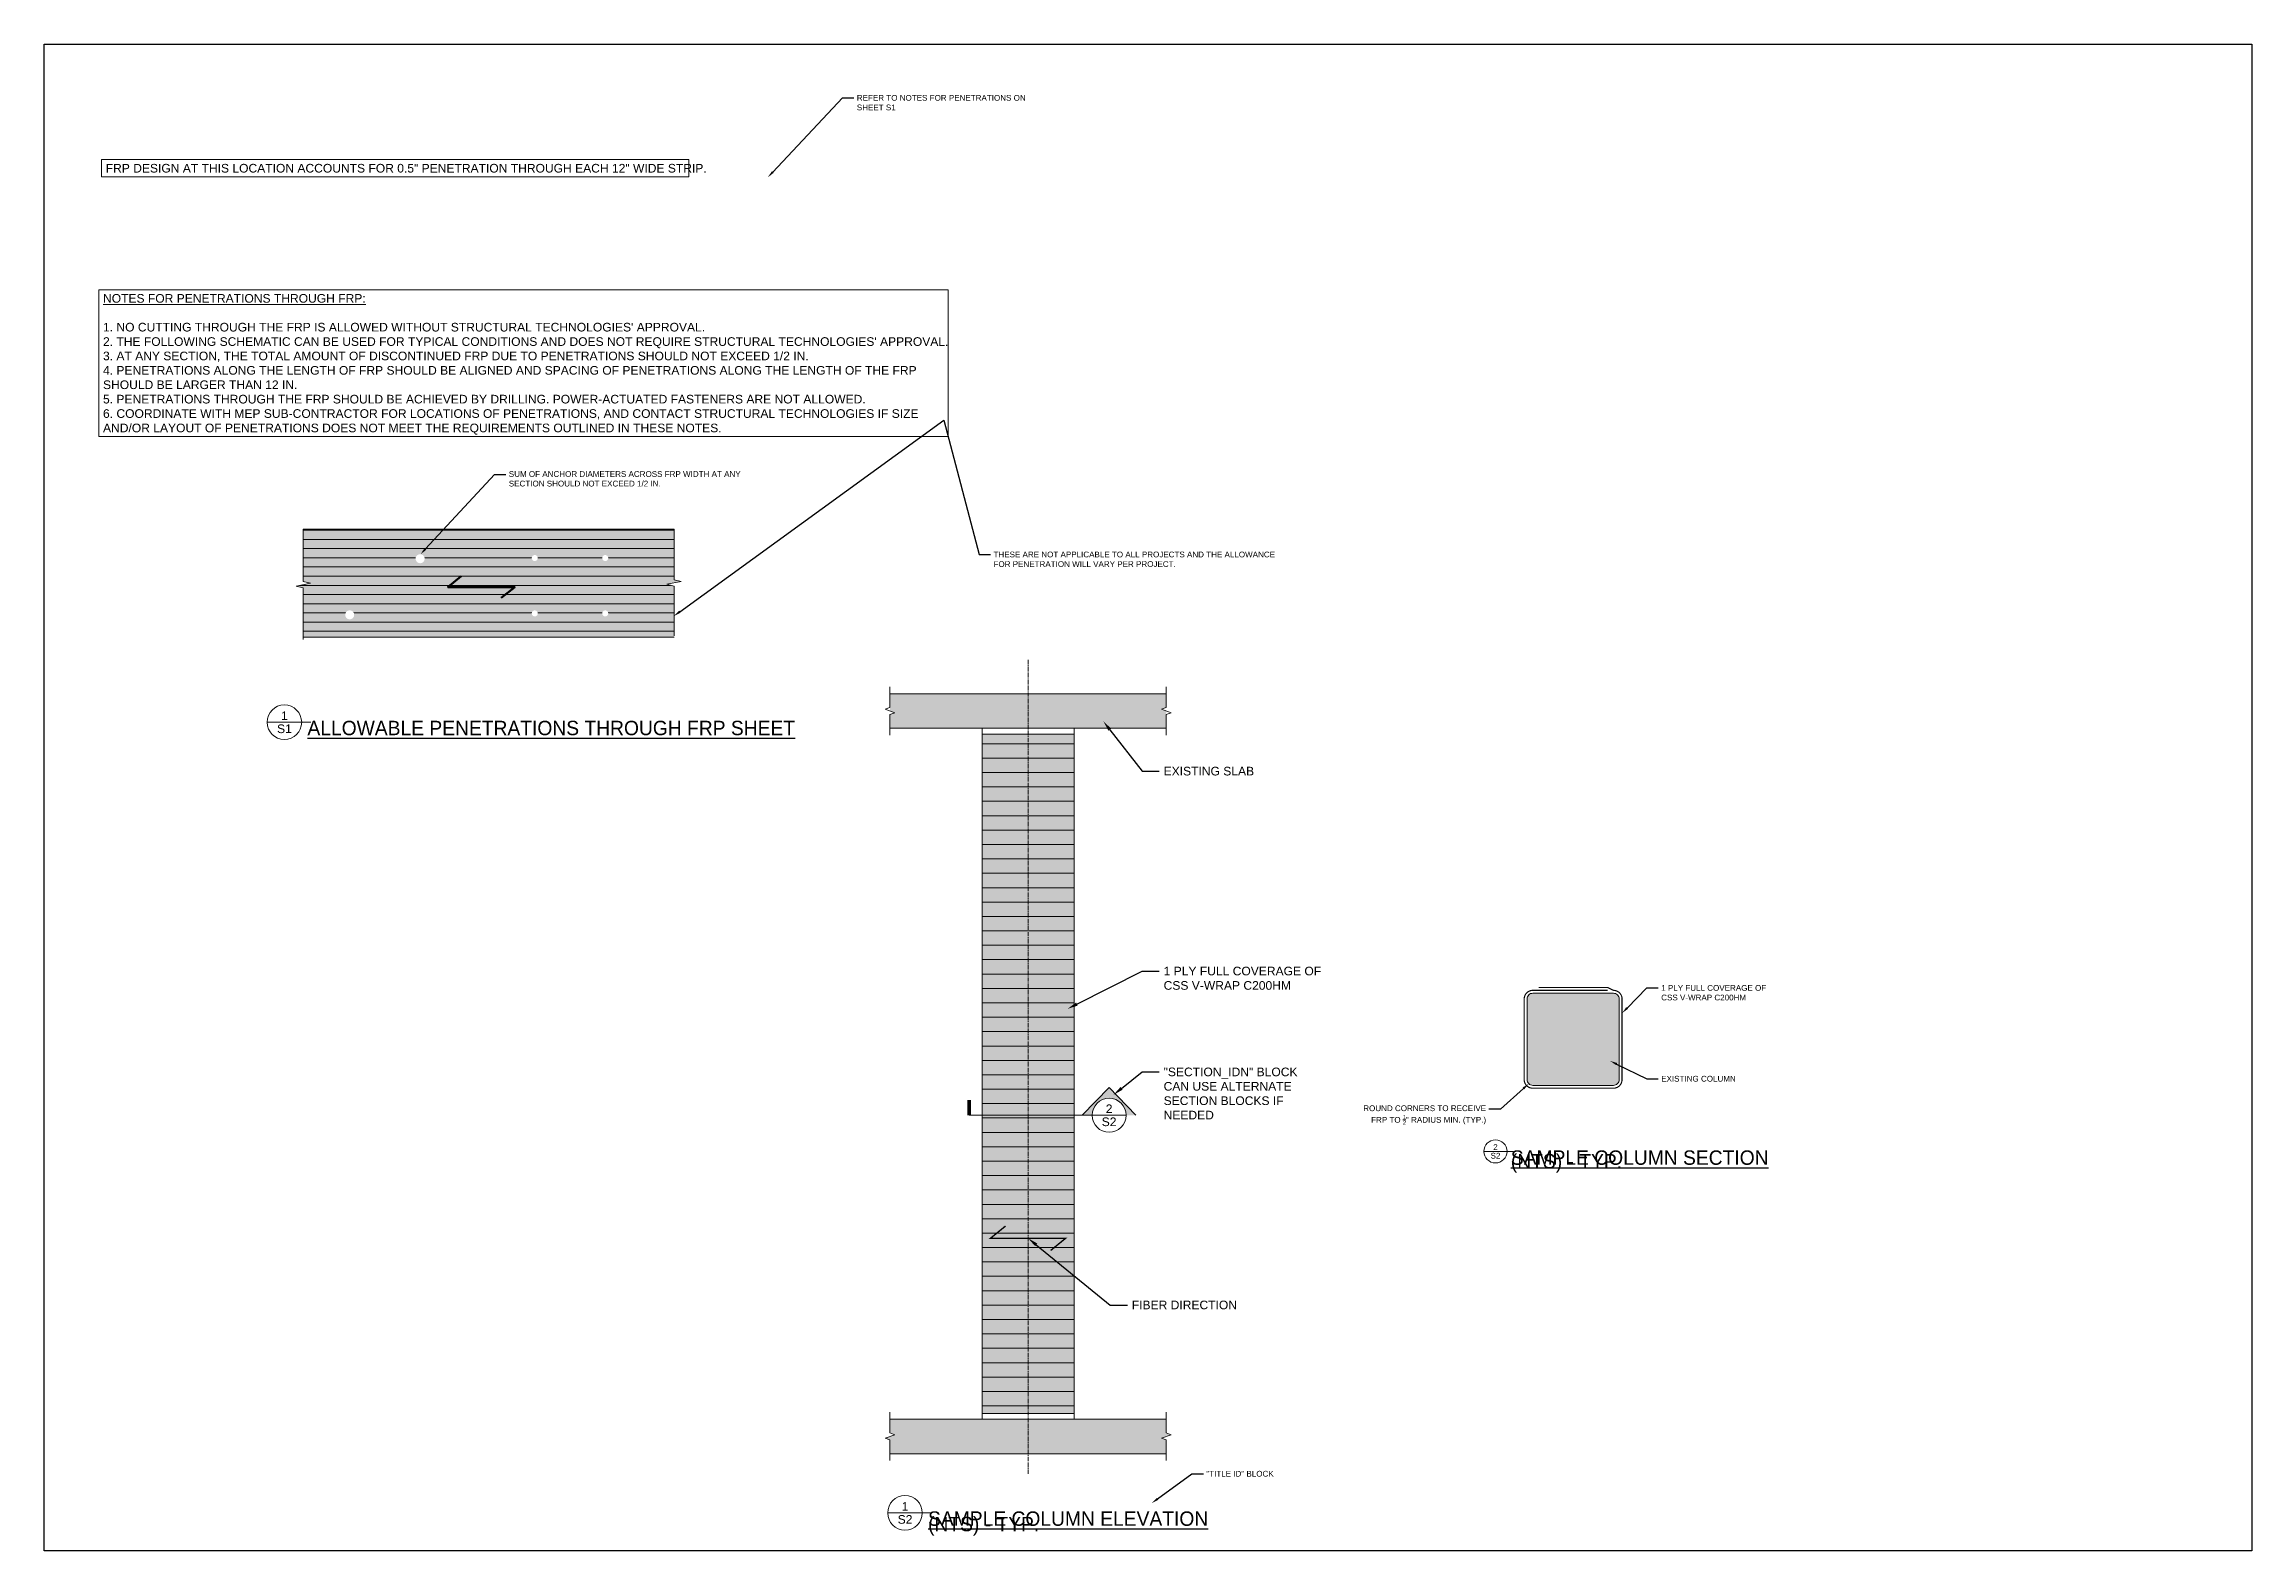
# Model space of a CAD drawing. Header units: inches. Extents: x 1159 to 5415, y 158 to 1829.
# Drawn here: x 1592.8 to 1976.3, y 1386.2 to 1647.9 of the extents above; entities that cross this region are included whole.
import ezdxf
from ezdxf import colors
from ezdxf.entities.mleader import LeaderData, LeaderLine
from ezdxf.enums import TextEntityAlignment as Align
from ezdxf.math import Vec2, Vec3

# ---------------------------------------------------------------- set-up
doc = ezdxf.new("R2018")
doc.units = ezdxf.units.IN
doc.header["$MEASUREMENT"] = 0
doc.set_wipeout_variables(frame=1)
doc.linetypes.add('CENTER2', pattern=[1.125, 0.75, -0.125, 0.125, -0.125])
for name, color, linetype, lineweight in [('STN-ANNO-TEXT', 3, 'Continuous', 20), ('STN-ANNO-TITL-TEXT', 7, 'Continuous', 25), ('STN-EXST-THK', 115, 'Continuous', 9), ('STN-FRP', 5, 'Continuous', 20), ('STN-GRAY-Sc-25', 254, 'Continuous', 20), ('STN-GRID-ID', 6, 'Continuous', 20), ('STN-GRID-LINE', 10, 'CENTER2', 13), ('STN-HATCH', 253, 'Continuous', 9), ('STN-REVS', 10, 'Continuous', 20)]:
    doc.layers.add(name, color=color, linetype=linetype, lineweight=lineweight)
doc.layers.add('STN-CONCRETE HATCH', color=253, linetype='Continuous', lineweight=9, transparency=0.75)
doc.layers.add('STN-VPORT', color=30, linetype='Continuous', plot=False)
doc.styles.add('16', font='swiss.ttf', dxfattribs={"height": 1})
doc.styles.add('24', font='swiss.ttf', dxfattribs={"height": 1.5})
doc.styles.add('DIMENSIONS', font='swiss.ttf')
doc.styles.get("Standard").update_dxf_attribs({"font": 'swiss.ttf'})

msp = doc.modelspace()

# ---------------------------------------------------------------- texts
at = {"layer": 'STN-ANNO-TEXT', "char_height": 1.5, "attachment_point": 1, "style": '16', "bg_fill": 16, "box_fill_scale": 1.5, "bg_fill_color": 256, "bg_fill_transparency": 0}
for s, insert, width in [('FRP DESIGN AT THIS LOCATION ACCOUNTS FOR 0.5" PENETRATION THROUGH EACH 12" WIDE STRIP.', (1603.455, 1627.099), 100.55614), ("{\\LNOTES FOR PENETRATIONS THROUGH FRP:\\P}\\P1. NO CUTTING THROUGH THE FRP IS ALLOWED WITHOUT STRUCTURAL TECHNOLOGIES' APPROVAL.\\P2. THE FOLLOWING SCHEMATIC CAN BE USED FOR TYPICAL CONDITIONS AND DOES NOT REQUIRE STRUCTURAL TECHNOLOGIES' APPROVAL.\\P3. AT ANY SECTION, THE TOTAL AMOUNT OF DISCONTINUED FRP DUE TO PENETRATIONS SHOULD NOT EXCEED 1/2 IN.\\P4. PENETRATIONS ALONG THE LENGTH OF FRP SHOULD BE ALIGNED AND SPACING OF PENETRATIONS ALONG THE LENGTH OF THE FRP SHOULD BE LARGER THAN 12 IN.\\P5. PENETRATIONS THROUGH THE FRP SHOULD BE ACHIEVED BY DRILLING. POWER-ACTUATED FASTENERS ARE NOT ALLOWED.\\P6. COORDINATE WITH MEP SUB-CONTRACTOR FOR LOCATIONS OF PENETRATIONS, AND CONTACT STRUCTURAL TECHNOLOGIES IF SIZE AND/OR LAYOUT OF PENETRATIONS DOES NOT MEET THE REQUIREMENTS OUTLINED IN THESE NOTES.", (1602.982, 1604.495), 146.08639)]:
    msp.add_mtext(s, dxfattribs=dict(at, insert=insert, width=width))
at = {"layer": 'STN-ANNO-TEXT', "style": 'DIMENSIONS'}
for tag, text, p in [('S2', 'S1', (1777.75, 1460.734)), ('2', '1', (1777.75, 1462.994))]:
    msp.add_attdef(tag, text=text, height=1.5, dxfattribs=at).set_placement(p, align=Align.MIDDLE_CENTER)

# ---------------------------------------------------------------- blocks, each defined once
blk = doc.blocks.new('*U48')
at = {"layer": 'STN-GRID-ID'}
for p, q in [((-0.375, 0), (0, 0)), ((0, 0), (0.1, 0))]:
    blk.add_line(p, q, dxfattribs=at)
blk.add_circle((-0.188, 0), 0.188, dxfattribs=at)
at = {"layer": 'STN-ANNO-TEXT', "style": 'DIMENSIONS'}
for tag, p in [('1', (-0.188, 0.071)), ('S1', (-0.188, -0.071))]:
    blk.add_attdef(tag, text='', height=0.0938, dxfattribs=at).set_placement(p, align=Align.MIDDLE_CENTER)
at = {"layer": 'STN-ANNO-TEXT', "lineweight": 30, "flags": 104}
blk.add_attdef('SCALE', text='', height=0.0938, dxfattribs=at).set_placement((0.062, -0.043), align=Align.TOP_LEFT)
at = {"layer": 'STN-ANNO-TITL-TEXT', "lineweight": 30, "flags": 104}
blk.add_attdef('DETAIL TITLE', text='', height=0.125, dxfattribs=at).set_placement((0.062, 0.016), align=Align.BOTTOM_LEFT)
blk = doc.blocks.new('*U117')
at = {"layer": 'STN-GRID-ID', "ltscale": 2}
blk.add_lwpolyline([(-11.2, 0), (-0.67, 0), (-0.3, 1.47), (0.3, -1.47), (0.64, 0), (11.3, 0)], dxfattribs=at)
blk = doc.blocks.new('*U118')
at = {"layer": 'STN-GRID-ID', "ltscale": 2}
blk.add_lwpolyline([(-10.84, 0), (-0.67, 0), (-0.3, 1.47), (0.3, -1.47), (0.64, 0), (10.93, 0)], dxfattribs=at)

# ---------------------------------------------------------------- hatches: boundary and pattern name
at = {"layer": 'STN-CONCRETE HATCH'}
h = msp.add_hatch(color=256, dxfattribs=at)
h.dxf.hatch_style = 1
h.paths.add_polyline_path([(1739.684, 1535.084), (1739.684, 1532.084), (1740.508, 1531.784), (1739.684, 1531.484), (1739.684, 1529.084), (1787.684, 1529.084), (1787.684, 1532.084), (1786.86, 1532.384), (1787.684, 1532.684), (1787.684, 1535.084)])
h = msp.add_hatch(color=256, dxfattribs=at)
h.dxf.hatch_style = 1
h.paths.add_polyline_path([(1851.358, 1483.064, 0.4142136), (1850.358, 1482.064), (1850.358, 1468.064, 0.4142136), (1851.358, 1467.064), (1865.358, 1467.064, 0.4142136), (1866.358, 1468.064), (1866.358, 1482.064, 0.4142136), (1865.358, 1483.064)])
h = msp.add_hatch(color=256, dxfattribs=at)
h.dxf.hatch_style = 1
h.paths.add_polyline_path([(1787.684, 1403.084), (1787.684, 1405.484), (1786.86, 1405.784), (1788.508, 1406.384), (1787.684, 1406.684), (1787.684, 1409.084), (1739.684, 1409.084), (1739.684, 1406.684), (1740.508, 1406.384), (1738.86, 1405.784), (1739.684, 1405.484), (1739.684, 1403.084)])
at = {"layer": 'STN-FRP'}
h = msp.add_hatch(dxfattribs=at)
h.set_pattern_fill('ANSI31', color=256, scale=12.75, angle=135)
h.set_pattern_definition([(180, (18970.4101, 4531.0289), (-9e-17, -1.59375), [])])
h.paths.add_polyline_path([(1637.776, 1563.636), (1637.776, 1554.623), (1639.086, 1554.301), (1636.465, 1553.759), (1637.776, 1553.459), (1637.776, 1544.88), (1702.181, 1544.88), (1702.181, 1553.76), (1700.871, 1554.061), (1703.492, 1554.602), (1702.181, 1554.925), (1702.181, 1563.636)])
h = msp.add_hatch(dxfattribs=at)
h.set_pattern_fill('ANSI31', color=256, scale=20, angle=135)
h.set_pattern_definition([(180, (1662.3119, 1318.8944), (-2e-16, -2.5), [])])
h.paths.add_polyline_path([(1771.684, 1528.084), (1755.684, 1528.084), (1755.684, 1410.084), (1771.684, 1410.084)])
at = {"layer": 'STN-GRAY-Sc-25'}
h = msp.add_hatch(color=256, dxfattribs=at)
h.dxf.hatch_style = 1
h.paths.add_polyline_path([(1637.776, 1563.636), (1637.776, 1554.623), (1639.086, 1554.301), (1636.465, 1553.759), (1637.776, 1553.459), (1637.776, 1544.88), (1702.181, 1544.88), (1702.181, 1553.76), (1700.871, 1554.061), (1703.492, 1554.602), (1702.181, 1554.925), (1702.181, 1563.636)])
h = msp.add_hatch(color=256, dxfattribs=at)
h.dxf.hatch_style = 1
h.paths.add_polyline_path([(1771.684, 1528.084), (1755.684, 1528.084), (1755.684, 1410.084), (1771.684, 1410.084)])
at = {"layer": 'STN-HATCH', "ltscale": 100}
msp.add_hatch(color=256, dxfattribs=at).paths.add_polyline_path([(1782.399, 1461.864), (1777.75, 1466.712), (1773.101, 1461.864), (1774.802, 1461.864, -0.4142136), (1777.75, 1464.813, -0.4142136), (1780.698, 1461.864)])

# ---------------------------------------------------------------- linework, layer by layer
at = {"layer": 'STN-ANNO-TEXT', "lineweight": 50}
msp.add_lwpolyline([(1672.133, 1551.729), (1674.499, 1553.607), (1662.897, 1553.608), (1665.201, 1555.487)], dxfattribs=at)
at = {"layer": 'STN-ANNO-TEXT', "const_width": 0.25}
msp.add_lwpolyline([(1767.602, 1438.387), (1770.208, 1440.511), (1763.684, 1440.511), (1757.16, 1440.511), (1759.766, 1442.636)], dxfattribs=at)
at = {"layer": 'STN-EXST-THK'}
for p, q in [((1739.684, 1535.084), (1787.684, 1535.084)), ((1739.684, 1529.084), (1787.684, 1529.084)), ((1755.684, 1529.084), (1755.684, 1409.084)), ((1771.684, 1529.084), (1771.684, 1409.084)), ((1739.684, 1409.084), (1787.684, 1409.084)), ((1739.684, 1403.084), (1787.684, 1403.084))]:
    msp.add_line(p, q, dxfattribs=at)
msp.add_lwpolyline([(1851.358, 1483.064), (1865.358, 1483.064, -0.4142136), (1866.358, 1482.064), (1866.358, 1468.064, -0.4142136), (1865.358, 1467.064), (1851.358, 1467.064, -0.4142136), (1850.358, 1468.064), (1850.358, 1482.064, -0.4142136)], format="xyb", close=True, dxfattribs=at)
at = {"layer": 'STN-FRP'}
for p, q in [((1637.776, 1563.636), (1702.181, 1563.636)), ((1637.776, 1544.88), (1702.181, 1544.88))]:
    msp.add_line(p, q, dxfattribs=at)
msp.add_lwpolyline([(1755.684, 1528.084), (1771.684, 1528.084), (1771.684, 1410.084), (1755.684, 1410.084)], close=True, dxfattribs=at)
at = {"layer": 'STN-FRP', "const_width": 0.2}
msp.add_lwpolyline([(1852.358, 1484.064), (1864.24, 1484.064, -0.1164338), (1864.464, 1484.011), (1865.26, 1483.613, 0.1004906), (1865.452, 1483.561, -0.3958706), (1866.858, 1482.064), (1866.858, 1468.064, -0.4142136), (1865.358, 1466.564), (1851.358, 1466.564, -0.4142136), (1849.858, 1468.064), (1849.858, 1482.064, -0.4142136), (1851.358, 1483.564), (1864.358, 1483.564)], format="xyb", dxfattribs=at)
at = {"layer": 'STN-GRID-ID', "ltscale": 100}
for p, q in [((1773.101, 1461.864), (1777.75, 1466.712)), ((1777.75, 1466.712), (1782.399, 1461.864)), ((1774.802, 1461.864), (1753.447, 1461.864)), ((1780.698, 1461.864), (1774.802, 1461.864))]:
    msp.add_line(p, q, dxfattribs=at)
at = {"layer": 'STN-GRID-ID', "linetype": 'Continuous'}
for points in [[(1739.684, 1527.884), (1739.684, 1531.484), (1740.508, 1531.784), (1738.86, 1532.384), (1739.684, 1532.684), (1739.684, 1536.284)], [(1787.684, 1527.884), (1787.684, 1531.484), (1788.508, 1531.784), (1786.86, 1532.384), (1787.684, 1532.684), (1787.684, 1536.284)], [(1739.684, 1410.284), (1739.684, 1406.684), (1740.508, 1406.384), (1738.86, 1405.784), (1739.684, 1405.484), (1739.684, 1401.884)], [(1787.684, 1410.284), (1787.684, 1406.684), (1788.508, 1406.384), (1786.86, 1405.784), (1787.684, 1405.484), (1787.684, 1401.884)]]:
    msp.add_lwpolyline(points, dxfattribs=at)
at = {"layer": 'STN-GRID-ID', "ltscale": 100}
msp.add_circle((1777.75, 1461.864), 2.948, dxfattribs=at)
at = {"layer": 'STN-GRID-LINE'}
msp.add_line((1763.684, 1540.946), (1763.684, 1399.528), dxfattribs=at)
at = {"layer": 'STN-HATCH', "const_width": 0.67}
msp.add_lwpolyline([(1753.447, 1464.544), (1753.447, 1461.864)], dxfattribs=at)

# ---------------------------------------------------------------- block references
at = {"ltscale": 2, "xscale": 0.85, "yscale": 0.85, "zscale": 0.85, "rotation": 90}
for name, p in [('*U117', (1637.776, 1554.03)), ('*U118', (1702.181, 1554.344))]:
    msp.add_blockref(name, p, dxfattribs=at)
at = {"layer": 'STN-GRID-LINE'}
ref = msp.add_blockref('*U48', (1637.493, 1530.123), dxfattribs=dict(at, xscale=16, yscale=16, zscale=16))
lines = msp.add_mtext('{\\LALLOWABLE PENETRATIONS THROUGH FRP SHEET}', dxfattribs={"layer": 'STN-ANNO-TITL-TEXT', "insert": (1638.493, 1530.379), "char_height": 2.5, "attachment_point": 1})
ref.add_attrib('DETAIL TITLE', '', (1638.493, 1530.379), dxfattribs={"flags": 104}).embed_mtext(lines)
ref.add_attrib('1', '1', dxfattribs={"layer": 'STN-ANNO-TEXT', "height": 1.5, "style": 'DIMENSIONS'}).set_placement((1634.493, 1531.253), align=Align.MIDDLE_CENTER)
ref.add_attrib('S1', 'S1', dxfattribs={"layer": 'STN-ANNO-TEXT', "height": 1.5, "style": 'DIMENSIONS'}).set_placement((1634.493, 1528.993), align=Align.MIDDLE_CENTER)
ref = msp.add_blockref('*U48', (1846.873, 1455.591), dxfattribs=dict(at, xscale=10.66666666666667, yscale=10.66666666666667, zscale=10.66666666666667))
lines = msp.add_mtext('{\\LSAMPLE COLUMN SECTION}', dxfattribs={"layer": 'STN-ANNO-TITL-TEXT', "insert": (1847.54, 1455.762), "char_height": 2.5, "attachment_point": 1})
ref.add_attrib('DETAIL TITLE', '', (1847.54, 1455.762), dxfattribs={"flags": 104}).embed_mtext(lines)
ref.add_attrib('1', '2', dxfattribs={"layer": 'STN-ANNO-TEXT', "height": 1, "style": 'DIMENSIONS'}).set_placement((1844.873, 1456.344), align=Align.MIDDLE_CENTER)
ref.add_attrib('S1', 'S2', dxfattribs={"layer": 'STN-ANNO-TEXT', "height": 1, "style": 'DIMENSIONS'}).set_placement((1844.873, 1454.838), align=Align.MIDDLE_CENTER)
lines = msp.add_mtext('(NTS) - TYP.', dxfattribs={"layer": 'STN-ANNO-TEXT', "insert": (1847.54, 1455.135), "char_height": 2.5, "attachment_point": 1})
ref.add_attrib('SCALE', '', (1847.54, 1455.135), dxfattribs={"flags": 104}).embed_mtext(lines)
ref = msp.add_blockref('*U48', (1745.302, 1392.806), dxfattribs=dict(at, xscale=16, yscale=16, zscale=16))
lines = msp.add_mtext('{\\LSAMPLE COLUMN ELEVATION}', dxfattribs={"layer": 'STN-ANNO-TITL-TEXT', "insert": (1746.302, 1393.062), "char_height": 2.5, "attachment_point": 1})
ref.add_attrib('DETAIL TITLE', '', (1746.302, 1393.062), dxfattribs={"flags": 104}).embed_mtext(lines)
ref.add_attrib('1', '1', dxfattribs={"layer": 'STN-ANNO-TEXT', "height": 1.5, "style": 'DIMENSIONS'}).set_placement((1742.302, 1393.936), align=Align.MIDDLE_CENTER)
ref.add_attrib('S1', 'S2', dxfattribs={"layer": 'STN-ANNO-TEXT', "height": 1.5, "style": 'DIMENSIONS'}).set_placement((1742.302, 1391.676), align=Align.MIDDLE_CENTER)
lines = msp.add_mtext('(NTS) - TYP.', dxfattribs={"layer": 'STN-ANNO-TEXT', "insert": (1746.302, 1392.123), "char_height": 2.5, "attachment_point": 1})
ref.add_attrib('SCALE', '', (1746.302, 1392.123), dxfattribs={"flags": 104}).embed_mtext(lines)

msp.set_redraw_order([(e.dxf.handle, doc.entitydb.next_handle()) for e in msp.query("TEXT MTEXT ATTDEF DIMENSION ARC_DIMENSION")])  # texts and dimensions are drawn at this point

# ---------------------------------------------------------------- leaders
at = {"layer": 'STN-ANNO-TEXT'}
ml = msp.add_multileader_mtext('Standard', dxfattribs=at)
ml.set_content('REFER TO NOTES FOR PENETRATIONS ON SHEET S1', color=256, style='16')
ml.set_leader_properties()
ml.build(insert=Vec2(0, 0))
ml.multileader.update_dxf_attribs({"dogleg_length": 2, "arrow_head_size": 1.25})
ctx = ml.context
ctx.base_point, ctx.char_height, ctx.arrow_head_size, ctx.landing_gap_size, ctx.plane_origin = Vec3(1733.429, 1638.562), 1, 1.25, 0.5, Vec3(1718.471, 1624.773)
notes = []
notes.append((ctx, [(0, (1, 1, 0), (1731.429, 1638.562), (1, 0), 2, [(0, [(1718.471, 1624.773)], 0, [])])]))
ctx.mtext.insert, ctx.mtext.width, ctx.mtext.flow_direction = Vec3(1733.929, 1639.075), 30.76923, 5
ml = msp.add_multileader_mtext('Standard', dxfattribs=at)
ml.set_content('EXISTING SLAB', color=256, style='24')
ml.set_leader_properties()
ml.build(insert=Vec2(0, 0))
ml.multileader.update_dxf_attribs({"dogleg_length": 3, "arrow_head_size": 1.812})
ctx = ml.context
ctx.base_point, ctx.char_height, ctx.arrow_head_size, ctx.landing_gap_size, ctx.plane_origin = Vec3(1786.473, 1521.617), 1.5, 1.812, 0.75, Vec3(1776.773, 1530.263)
notes.append((ctx, [(0, (1, 1, 0), (1783.473, 1521.617), (1, 0), 3, [(0, [(1776.773, 1530.263)], 0, [])])]))
ctx.mtext.insert, ctx.mtext.flow_direction = Vec3(1787.223, 1522.388), 5
ml = msp.add_multileader_mtext('Standard', dxfattribs=at)
ml.set_content('1 PLY FULL COVERAGE OF\\PCSS V-WRAP C200HM', color=256, style='24')
ml.set_leader_properties()
ml.build(insert=Vec2(0, 0))
ml.multileader.update_dxf_attribs({"dogleg_length": 3, "arrow_head_size": 1.812})
ctx = ml.context
ctx.base_point, ctx.char_height, ctx.arrow_head_size, ctx.landing_gap_size, ctx.plane_origin = Vec3(1786.473, 1486.896), 1.5, 1.812, 0.75, Vec3(1770.536, 1480.354)
notes.append((ctx, [(0, (1, 1, 0), (1783.473, 1486.896), (1, 0), 3, [(0, [(1770.536, 1480.354)], 0, [])])]))
ctx.mtext.insert, ctx.mtext.flow_direction = Vec3(1787.223, 1487.667), 5
ml = msp.add_multileader_mtext('Standard', dxfattribs=at)
ml.set_content('1 PLY FULL COVERAGE OF\\PCSS V-WRAP C200HM', color=256, style='16')
ml.set_leader_properties()
ml.build(insert=Vec2(0, 0))
ml.multileader.update_dxf_attribs({"dogleg_length": 2, "arrow_head_size": 1.25})
ctx = ml.context
ctx.base_point, ctx.char_height, ctx.arrow_head_size, ctx.landing_gap_size, ctx.plane_origin = Vec3(1873.159, 1483.972), 1, 1.25, 0.5, Vec3(1866.858, 1479.6)
notes.append((ctx, [(0, (1, 1, 0), (1871.159, 1483.972), (1, 0), 2, [(0, [(1866.858, 1479.6)], 0, [])])]))
ctx.mtext.insert, ctx.mtext.flow_direction = Vec3(1873.659, 1484.486), 5
ml = msp.add_multileader_mtext('Standard', dxfattribs=at)
ml.set_content('EXISTING COLUMN', color=256, style='16')
ml.set_leader_properties()
ml.build(insert=Vec2(0, 0))
ml.multileader.update_dxf_attribs({"dogleg_length": 2, "arrow_head_size": 1.25})
ctx = ml.context
ctx.base_point, ctx.char_height, ctx.arrow_head_size, ctx.landing_gap_size, ctx.plane_origin = Vec3(1873.159, 1468.2), 1, 1.25, 0.5, Vec3(1864.783, 1471.31)
notes.append((ctx, [(0, (1, 1, 0), (1871.159, 1468.2), (1, 0), 2, [(0, [(1864.783, 1471.31)], 0, [])])]))
ctx.mtext.insert, ctx.mtext.flow_direction = Vec3(1873.659, 1468.714), 5
ml = msp.add_multileader_mtext('Standard', dxfattribs=at)
ml.set_content('\\A1;ROUND CORNERS TO RECEIVE FRP TO {\\H0.7x;\\S1/2;}" RADIUS MIN. (TYP.)', color=256, style='16')
ml.set_leader_properties()
ml.build(insert=Vec2(0, 0))
ml.multileader.update_dxf_attribs({"dogleg_length": 2, "arrow_head_size": 1.25})
ctx = ml.context
ctx.base_point, ctx.char_height, ctx.arrow_head_size, ctx.landing_gap_size, ctx.plane_origin = Vec3(1822.438, 1462.942), 1, 1.25, 0.5, Vec3(1850.651, 1467.357)
ctx.text_align_type = 2
notes.append((ctx, [(0, (1, 1, 0), (1845.743, 1462.942), (-1, 0), 2, [(0, [(1850.651, 1467.357)], 0, [])])]))
ctx.mtext.insert, ctx.mtext.width, ctx.mtext.alignment, ctx.mtext.flow_direction = Vec3(1843.243, 1463.586), 23.16197, 3, 5
ml = msp.add_multileader_mtext('Standard', dxfattribs=at)
ml.set_content('FIBER DIRECTION', color=256, style='24')
ml.set_leader_properties()
ml.build(insert=Vec2(0, 0))
ml.multileader.update_dxf_attribs({"dogleg_length": 3, "arrow_head_size": 1.812})
ctx = ml.context
ctx.base_point, ctx.char_height, ctx.arrow_head_size, ctx.landing_gap_size, ctx.plane_origin = Vec3(1780.944, 1428.901), 1.5, 1.812, 0.75, Vec3(1770.536, 1431.92)
notes.append((ctx, [(0, (1, 1, 0), (1777.944, 1428.901), (1, 0), 3, [(0, [(1763.684, 1440.511)], 0, [])])]))
ctx.mtext.insert, ctx.mtext.flow_direction = Vec3(1781.694, 1429.672), 5
at = {"layer": 'STN-REVS'}
ml = msp.add_multileader_mtext('Standard', dxfattribs=at)
ml.set_content('THESE ARE NOT APPLICABLE TO ALL PROJECTS AND THE ALLOWANCE FOR PENETRATION WILL VARY PER PROJECT.\\P ', color=256, style='16')
ml.set_leader_properties()
ml.build(insert=Vec2(0, 0))
ml.multileader.update_dxf_attribs({"dogleg_length": 2, "arrow_head_size": 1.25})
ctx = ml.context
ctx.base_point, ctx.char_height, ctx.arrow_head_size, ctx.landing_gap_size, ctx.plane_origin = Vec3(1757.172, 1559.265), 1, 1.25, 0.5, Vec3(1780.175, 1533.335)
notes.append((ctx, [(0, (1, 1, 0), (1755.172, 1559.265), (1, 0), 2, [(1, [(1702.181, 1548.598), (1749.068, 1582.566)], 0, [])])]))
ctx.mtext.insert, ctx.mtext.width, ctx.mtext.flow_direction = Vec3(1757.672, 1559.765), 49.27593, 5
ml = msp.add_multileader_mtext('Standard', dxfattribs=at)
ml.set_content('"SECTION_IDN" BLOCK\\PCAN USE ALTERNATE\\PSECTION BLOCKS IF\\PNEEDED', color=256, style='24')
ml.set_leader_properties()
ml.build(insert=Vec2(0, 0))
ml.multileader.update_dxf_attribs({"dogleg_length": 3, "arrow_head_size": 1.812})
ctx = ml.context
ctx.base_point, ctx.char_height, ctx.arrow_head_size, ctx.landing_gap_size, ctx.plane_origin = Vec3(1786.473, 1469.398), 1.5, 1.812, 0.75, Vec3(1780.295, 1462.896)
notes.append((ctx, [(0, (1, 1, 0), (1783.473, 1469.398), (1, 0), 3, [(0, [(1778.505, 1465.403)], 0, [])])]))
ctx.mtext.insert, ctx.mtext.flow_direction = Vec3(1787.223, 1470.148), 5
ml = msp.add_multileader_mtext('Standard', dxfattribs=at)
ml.set_content('"TITLE ID" BLOCK', color=256, style='16')
ml.set_leader_properties()
ml.build(insert=Vec2(0, 0))
ml.multileader.update_dxf_attribs({"dogleg_length": 2, "arrow_head_size": 1.25})
ctx = ml.context
ctx.base_point, ctx.char_height, ctx.arrow_head_size, ctx.landing_gap_size, ctx.plane_origin = Vec3(1794.143, 1399.595), 1, 1.25, 0.5, Vec3(1789.122, 1391.226)
notes.append((ctx, [(0, (1, 1, 0), (1792.143, 1399.595), (1, 0), 2, [(0, [(1785.169, 1394.514)], 0, [])])]))
ctx.mtext.insert, ctx.mtext.flow_direction = Vec3(1794.643, 1400.109), 5
for ctx, leaders in notes:
    for number, flags, end, landing, length, lines in leaders:
        leader = LeaderData()
        leader.index, (leader.has_last_leader_line, leader.has_dogleg_vector, leader.attachment_direction) = number, flags
        leader.last_leader_point, leader.dogleg_vector, leader.dogleg_length = Vec3(end), Vec3(landing), length
        for number, points, colour, breaks in lines:
            line = LeaderLine()
            line.index, line.vertices, line.color, line.breaks = number, Vec3.list(points), colors.encode_raw_color(colour), breaks
            leader.lines.append(line)
        ctx.leaders.append(leader)

# ---------------------------------------------------------------- next in the draw order: wipeouts: each hides what was drawn before it
for points in [[(1658.847, 1558.529), (1658.846, 1558.578), (1658.841, 1558.626), (1658.833, 1558.675), (1658.823, 1558.722), (1658.809, 1558.769), (1658.792, 1558.815), (1658.773, 1558.86), (1658.751, 1558.903), (1658.726, 1558.945), (1658.699, 1558.986), (1658.669, 1559.024), (1658.636, 1559.061), (1658.602, 1559.096), (1658.565, 1559.128), (1658.527, 1559.158), (1658.486, 1559.185), (1658.444, 1559.21), (1658.401, 1559.232), (1658.356, 1559.252), (1658.31, 1559.268), (1658.263, 1559.282), (1658.215, 1559.292), (1658.167, 1559.3), (1658.119, 1559.305), (1658.07, 1559.306), (1658.021, 1559.305), (1657.972, 1559.3), (1657.924, 1559.292), (1657.876, 1559.282), (1657.829, 1559.268), (1657.784, 1559.252), (1657.739, 1559.232), (1657.695, 1559.21), (1657.653, 1559.185), (1657.613, 1559.158), (1657.574, 1559.128), (1657.538, 1559.096), (1657.503, 1559.061), (1657.471, 1559.024), (1657.441, 1558.986), (1657.413, 1558.945), (1657.388, 1558.903), (1657.366, 1558.86), (1657.347, 1558.815), (1657.33, 1558.769), (1657.317, 1558.722), (1657.306, 1558.675), (1657.298, 1558.626), (1657.294, 1558.578), (1657.292, 1558.529), (1657.294, 1558.48), (1657.298, 1558.431), (1657.306, 1558.383), (1657.317, 1558.336), (1657.33, 1558.289), (1657.347, 1558.243), (1657.366, 1558.198), (1657.388, 1558.154), (1657.413, 1558.112), (1657.441, 1558.072), (1657.471, 1558.033), (1657.503, 1557.997), (1657.538, 1557.962), (1657.574, 1557.93), (1657.613, 1557.9), (1657.653, 1557.873), (1657.695, 1557.848), (1657.739, 1557.826), (1657.784, 1557.806), (1657.829, 1557.79), (1657.876, 1557.776), (1657.924, 1557.765), (1657.972, 1557.758), (1658.021, 1557.753), (1658.07, 1557.752), (1658.119, 1557.753), (1658.167, 1557.758), (1658.215, 1557.765), (1658.263, 1557.776), (1658.31, 1557.79), (1658.356, 1557.806), (1658.401, 1557.826), (1658.444, 1557.848), (1658.486, 1557.873), (1658.527, 1557.9), (1658.565, 1557.93), (1658.602, 1557.962), (1658.636, 1557.997), (1658.669, 1558.033), (1658.699, 1558.072), (1658.726, 1558.112), (1658.751, 1558.154), (1658.773, 1558.198), (1658.792, 1558.243), (1658.809, 1558.289), (1658.823, 1558.336), (1658.833, 1558.383), (1658.841, 1558.431), (1658.846, 1558.48)], [(1678.502, 1558.647), (1678.501, 1558.68), (1678.498, 1558.712), (1678.493, 1558.744), (1678.486, 1558.776), (1678.477, 1558.807), (1678.466, 1558.838), (1678.453, 1558.868), (1678.438, 1558.897), (1678.422, 1558.925), (1678.403, 1558.952), (1678.383, 1558.978), (1678.362, 1559.002), (1678.339, 1559.025), (1678.314, 1559.047), (1678.289, 1559.066), (1678.262, 1559.085), (1678.234, 1559.101), (1678.205, 1559.116), (1678.175, 1559.129), (1678.144, 1559.14), (1678.113, 1559.149), (1678.081, 1559.156), (1678.049, 1559.161), (1678.016, 1559.164), (1677.984, 1559.165), (1677.951, 1559.164), (1677.919, 1559.161), (1677.887, 1559.156), (1677.855, 1559.149), (1677.824, 1559.14), (1677.793, 1559.129), (1677.763, 1559.116), (1677.734, 1559.101), (1677.706, 1559.085), (1677.679, 1559.066), (1677.654, 1559.047), (1677.629, 1559.025), (1677.606, 1559.002), (1677.585, 1558.978), (1677.565, 1558.952), (1677.546, 1558.925), (1677.53, 1558.897), (1677.515, 1558.868), (1677.502, 1558.838), (1677.491, 1558.807), (1677.482, 1558.776), (1677.475, 1558.744), (1677.47, 1558.712), (1677.467, 1558.68), (1677.466, 1558.647), (1677.467, 1558.615), (1677.47, 1558.582), (1677.475, 1558.55), (1677.482, 1558.518), (1677.491, 1558.487), (1677.502, 1558.456), (1677.515, 1558.427), (1677.53, 1558.398), (1677.546, 1558.37), (1677.565, 1558.343), (1677.585, 1558.317), (1677.606, 1558.292), (1677.629, 1558.269), (1677.654, 1558.248), (1677.679, 1558.228), (1677.706, 1558.21), (1677.734, 1558.193), (1677.763, 1558.178), (1677.793, 1558.165), (1677.824, 1558.154), (1677.855, 1558.145), (1677.887, 1558.138), (1677.919, 1558.133), (1677.951, 1558.13), (1677.984, 1558.129), (1678.016, 1558.13), (1678.049, 1558.133), (1678.081, 1558.138), (1678.113, 1558.145), (1678.144, 1558.154), (1678.175, 1558.165), (1678.205, 1558.178), (1678.234, 1558.193), (1678.262, 1558.21), (1678.289, 1558.228), (1678.314, 1558.248), (1678.339, 1558.269), (1678.362, 1558.292), (1678.383, 1558.317), (1678.403, 1558.343), (1678.422, 1558.37), (1678.438, 1558.398), (1678.453, 1558.427), (1678.466, 1558.456), (1678.477, 1558.487), (1678.486, 1558.518), (1678.493, 1558.55), (1678.498, 1558.582), (1678.501, 1558.615)], [(1690.741, 1558.647), (1690.74, 1558.68), (1690.737, 1558.712), (1690.732, 1558.744), (1690.725, 1558.776), (1690.716, 1558.807), (1690.705, 1558.838), (1690.692, 1558.868), (1690.677, 1558.897), (1690.66, 1558.925), (1690.642, 1558.952), (1690.622, 1558.978), (1690.601, 1559.002), (1690.578, 1559.025), (1690.553, 1559.047), (1690.527, 1559.066), (1690.5, 1559.085), (1690.472, 1559.101), (1690.443, 1559.116), (1690.414, 1559.129), (1690.383, 1559.14), (1690.352, 1559.149), (1690.32, 1559.156), (1690.288, 1559.161), (1690.255, 1559.164), (1690.223, 1559.165), (1690.19, 1559.164), (1690.158, 1559.161), (1690.126, 1559.156), (1690.094, 1559.149), (1690.063, 1559.14), (1690.032, 1559.129), (1690.002, 1559.116), (1689.973, 1559.101), (1689.945, 1559.085), (1689.918, 1559.066), (1689.892, 1559.047), (1689.868, 1559.025), (1689.845, 1559.002), (1689.823, 1558.978), (1689.804, 1558.952), (1689.785, 1558.925), (1689.769, 1558.897), (1689.754, 1558.868), (1689.741, 1558.838), (1689.73, 1558.807), (1689.721, 1558.776), (1689.714, 1558.744), (1689.709, 1558.712), (1689.706, 1558.68), (1689.705, 1558.647), (1689.706, 1558.615), (1689.709, 1558.582), (1689.714, 1558.55), (1689.721, 1558.518), (1689.73, 1558.487), (1689.741, 1558.456), (1689.754, 1558.427), (1689.769, 1558.398), (1689.785, 1558.37), (1689.804, 1558.343), (1689.823, 1558.317), (1689.845, 1558.292), (1689.868, 1558.269), (1689.892, 1558.248), (1689.918, 1558.228), (1689.945, 1558.21), (1689.973, 1558.193), (1690.002, 1558.178), (1690.032, 1558.165), (1690.063, 1558.154), (1690.094, 1558.145), (1690.126, 1558.138), (1690.158, 1558.133), (1690.19, 1558.13), (1690.223, 1558.129), (1690.255, 1558.13), (1690.288, 1558.133), (1690.32, 1558.138), (1690.352, 1558.145), (1690.383, 1558.154), (1690.414, 1558.165), (1690.443, 1558.178), (1690.472, 1558.193), (1690.5, 1558.21), (1690.527, 1558.228), (1690.553, 1558.248), (1690.578, 1558.269), (1690.601, 1558.292), (1690.622, 1558.317), (1690.642, 1558.343), (1690.66, 1558.37), (1690.677, 1558.398), (1690.692, 1558.427), (1690.705, 1558.456), (1690.716, 1558.487), (1690.725, 1558.518), (1690.732, 1558.55), (1690.737, 1558.582), (1690.74, 1558.615)], [(1646.608, 1548.782), (1646.607, 1548.831), (1646.602, 1548.879), (1646.594, 1548.928), (1646.584, 1548.975), (1646.57, 1549.022), (1646.554, 1549.068), (1646.534, 1549.113), (1646.512, 1549.156), (1646.487, 1549.198), (1646.46, 1549.239), (1646.43, 1549.277), (1646.398, 1549.314), (1646.363, 1549.349), (1646.326, 1549.381), (1646.288, 1549.411), (1646.247, 1549.438), (1646.205, 1549.463), (1646.162, 1549.485), (1646.117, 1549.505), (1646.071, 1549.521), (1646.024, 1549.535), (1645.977, 1549.545), (1645.928, 1549.553), (1645.88, 1549.558), (1645.831, 1549.559), (1645.782, 1549.558), (1645.733, 1549.553), (1645.685, 1549.545), (1645.638, 1549.535), (1645.591, 1549.521), (1645.545, 1549.505), (1645.5, 1549.485), (1645.456, 1549.463), (1645.414, 1549.438), (1645.374, 1549.411), (1645.335, 1549.381), (1645.299, 1549.349), (1645.264, 1549.314), (1645.232, 1549.277), (1645.202, 1549.239), (1645.174, 1549.198), (1645.15, 1549.156), (1645.127, 1549.113), (1645.108, 1549.068), (1645.092, 1549.022), (1645.078, 1548.975), (1645.067, 1548.928), (1645.06, 1548.879), (1645.055, 1548.831), (1645.053, 1548.782), (1645.055, 1548.733), (1645.06, 1548.684), (1645.067, 1548.636), (1645.078, 1548.589), (1645.092, 1548.542), (1645.108, 1548.496), (1645.127, 1548.451), (1645.15, 1548.407), (1645.174, 1548.365), (1645.202, 1548.325), (1645.232, 1548.286), (1645.264, 1548.25), (1645.299, 1548.215), (1645.335, 1548.183), (1645.374, 1548.153), (1645.414, 1548.126), (1645.456, 1548.101), (1645.5, 1548.079), (1645.545, 1548.059), (1645.591, 1548.043), (1645.638, 1548.029), (1645.685, 1548.018), (1645.733, 1548.011), (1645.782, 1548.006), (1645.831, 1548.005), (1645.88, 1548.006), (1645.928, 1548.011), (1645.977, 1548.018), (1646.024, 1548.029), (1646.071, 1548.043), (1646.117, 1548.059), (1646.162, 1548.079), (1646.205, 1548.101), (1646.247, 1548.126), (1646.288, 1548.153), (1646.326, 1548.183), (1646.363, 1548.215), (1646.398, 1548.25), (1646.43, 1548.286), (1646.46, 1548.325), (1646.487, 1548.365), (1646.512, 1548.407), (1646.534, 1548.451), (1646.554, 1548.496), (1646.57, 1548.542), (1646.584, 1548.589), (1646.594, 1548.636), (1646.602, 1548.684), (1646.607, 1548.733)], [(1678.502, 1549.032), (1678.501, 1549.065), (1678.498, 1549.097), (1678.493, 1549.13), (1678.486, 1549.161), (1678.477, 1549.193), (1678.466, 1549.223), (1678.453, 1549.253), (1678.438, 1549.282), (1678.422, 1549.31), (1678.403, 1549.337), (1678.383, 1549.363), (1678.362, 1549.387), (1678.339, 1549.41), (1678.314, 1549.432), (1678.289, 1549.452), (1678.262, 1549.47), (1678.234, 1549.487), (1678.205, 1549.501), (1678.175, 1549.514), (1678.144, 1549.525), (1678.113, 1549.534), (1678.081, 1549.541), (1678.049, 1549.547), (1678.016, 1549.55), (1677.984, 1549.551), (1677.951, 1549.55), (1677.919, 1549.547), (1677.887, 1549.541), (1677.855, 1549.534), (1677.824, 1549.525), (1677.793, 1549.514), (1677.763, 1549.501), (1677.734, 1549.487), (1677.706, 1549.47), (1677.679, 1549.452), (1677.654, 1549.432), (1677.629, 1549.41), (1677.606, 1549.387), (1677.585, 1549.363), (1677.565, 1549.337), (1677.546, 1549.31), (1677.53, 1549.282), (1677.515, 1549.253), (1677.502, 1549.223), (1677.491, 1549.193), (1677.482, 1549.161), (1677.475, 1549.13), (1677.47, 1549.097), (1677.467, 1549.065), (1677.466, 1549.032), (1677.467, 1549), (1677.47, 1548.967), (1677.475, 1548.935), (1677.482, 1548.904), (1677.491, 1548.872), (1677.502, 1548.842), (1677.515, 1548.812), (1677.53, 1548.783), (1677.546, 1548.755), (1677.565, 1548.728), (1677.585, 1548.702), (1677.606, 1548.678), (1677.629, 1548.655), (1677.654, 1548.633), (1677.679, 1548.613), (1677.706, 1548.595), (1677.734, 1548.578), (1677.763, 1548.563), (1677.793, 1548.551), (1677.824, 1548.54), (1677.855, 1548.53), (1677.887, 1548.523), (1677.919, 1548.518), (1677.951, 1548.515), (1677.984, 1548.514), (1678.016, 1548.515), (1678.049, 1548.518), (1678.081, 1548.523), (1678.113, 1548.53), (1678.144, 1548.54), (1678.175, 1548.551), (1678.205, 1548.563), (1678.234, 1548.578), (1678.262, 1548.595), (1678.289, 1548.613), (1678.314, 1548.633), (1678.339, 1548.655), (1678.362, 1548.678), (1678.383, 1548.702), (1678.403, 1548.728), (1678.422, 1548.755), (1678.438, 1548.783), (1678.453, 1548.812), (1678.466, 1548.842), (1678.477, 1548.872), (1678.486, 1548.904), (1678.493, 1548.935), (1678.498, 1548.967), (1678.501, 1549)], [(1690.741, 1549.032), (1690.74, 1549.065), (1690.737, 1549.097), (1690.732, 1549.13), (1690.725, 1549.161), (1690.716, 1549.193), (1690.705, 1549.223), (1690.692, 1549.253), (1690.677, 1549.282), (1690.66, 1549.31), (1690.642, 1549.337), (1690.622, 1549.363), (1690.601, 1549.387), (1690.578, 1549.41), (1690.553, 1549.432), (1690.527, 1549.452), (1690.5, 1549.47), (1690.472, 1549.487), (1690.443, 1549.501), (1690.414, 1549.514), (1690.383, 1549.525), (1690.352, 1549.534), (1690.32, 1549.541), (1690.288, 1549.547), (1690.255, 1549.55), (1690.223, 1549.551), (1690.19, 1549.55), (1690.158, 1549.547), (1690.126, 1549.541), (1690.094, 1549.534), (1690.063, 1549.525), (1690.032, 1549.514), (1690.002, 1549.501), (1689.973, 1549.487), (1689.945, 1549.47), (1689.918, 1549.452), (1689.892, 1549.432), (1689.868, 1549.41), (1689.845, 1549.387), (1689.823, 1549.363), (1689.804, 1549.337), (1689.785, 1549.31), (1689.769, 1549.282), (1689.754, 1549.253), (1689.741, 1549.223), (1689.73, 1549.193), (1689.721, 1549.161), (1689.714, 1549.13), (1689.709, 1549.097), (1689.706, 1549.065), (1689.705, 1549.032), (1689.706, 1549), (1689.709, 1548.967), (1689.714, 1548.935), (1689.721, 1548.904), (1689.73, 1548.872), (1689.741, 1548.842), (1689.754, 1548.812), (1689.769, 1548.783), (1689.785, 1548.755), (1689.804, 1548.728), (1689.823, 1548.702), (1689.845, 1548.678), (1689.868, 1548.655), (1689.892, 1548.633), (1689.918, 1548.613), (1689.945, 1548.595), (1689.973, 1548.578), (1690.002, 1548.563), (1690.032, 1548.551), (1690.063, 1548.54), (1690.094, 1548.53), (1690.126, 1548.523), (1690.158, 1548.518), (1690.19, 1548.515), (1690.223, 1548.514), (1690.255, 1548.515), (1690.288, 1548.518), (1690.32, 1548.523), (1690.352, 1548.53), (1690.383, 1548.54), (1690.414, 1548.551), (1690.443, 1548.563), (1690.472, 1548.578), (1690.5, 1548.595), (1690.527, 1548.613), (1690.553, 1548.633), (1690.578, 1548.655), (1690.601, 1548.678), (1690.622, 1548.702), (1690.642, 1548.728), (1690.66, 1548.755), (1690.677, 1548.783), (1690.692, 1548.812), (1690.705, 1548.842), (1690.716, 1548.872), (1690.725, 1548.904), (1690.732, 1548.935), (1690.737, 1548.967), (1690.74, 1549)]]:
    msp.add_wipeout(points)

# ---------------------------------------------------------------- next in the draw order: linework, layer by layer
at = {"layer": 'STN-VPORT'}
msp.add_lwpolyline([(1592.757, 1647.896), (1976.26, 1647.896), (1976.26, 1386.218), (1592.757, 1386.218)], close=True, dxfattribs=at)

# ---------------------------------------------------------------- next in the draw order: leaders
at = {"layer": 'STN-ANNO-TEXT'}
ml = msp.add_multileader_mtext('Standard', dxfattribs=at)
ml.set_content('SUM OF ANCHOR DIAMETERS ACROSS FRP WIDTH AT ANY SECTION SHOULD NOT EXCEED 1/2 IN.', color=256, style='16')
ml.set_leader_properties()
ml.build(insert=Vec2(0, 0))
ml.multileader.update_dxf_attribs({"dogleg_length": 2, "arrow_head_size": 1.25})
ctx = ml.context
ctx.base_point, ctx.char_height, ctx.arrow_head_size, ctx.landing_gap_size, ctx.plane_origin = Vec3(1672.973, 1573.18), 1, 1.25, 0.5, Vec3(1658.015, 1559.391)
notes = []
notes.append((ctx, [(0, (1, 1, 0), (1670.973, 1573.18), (1, 0), 2, [(0, [(1658.143, 1559.302)], 0, [])])]))
ctx.mtext.insert, ctx.mtext.width, ctx.mtext.flow_direction = Vec3(1673.473, 1573.744), 42.28258, 5
for ctx, leaders in notes:
    for number, flags, end, landing, length, lines in leaders:
        leader = LeaderData()
        leader.index, (leader.has_last_leader_line, leader.has_dogleg_vector, leader.attachment_direction) = number, flags
        leader.last_leader_point, leader.dogleg_vector, leader.dogleg_length = Vec3(end), Vec3(landing), length
        for number, points, colour, breaks in lines:
            line = LeaderLine()
            line.index, line.vertices, line.color, line.breaks = number, Vec3.list(points), colors.encode_raw_color(colour), breaks
            leader.lines.append(line)
        ctx.leaders.append(leader)

doc.saveas('drawing.dxf')
